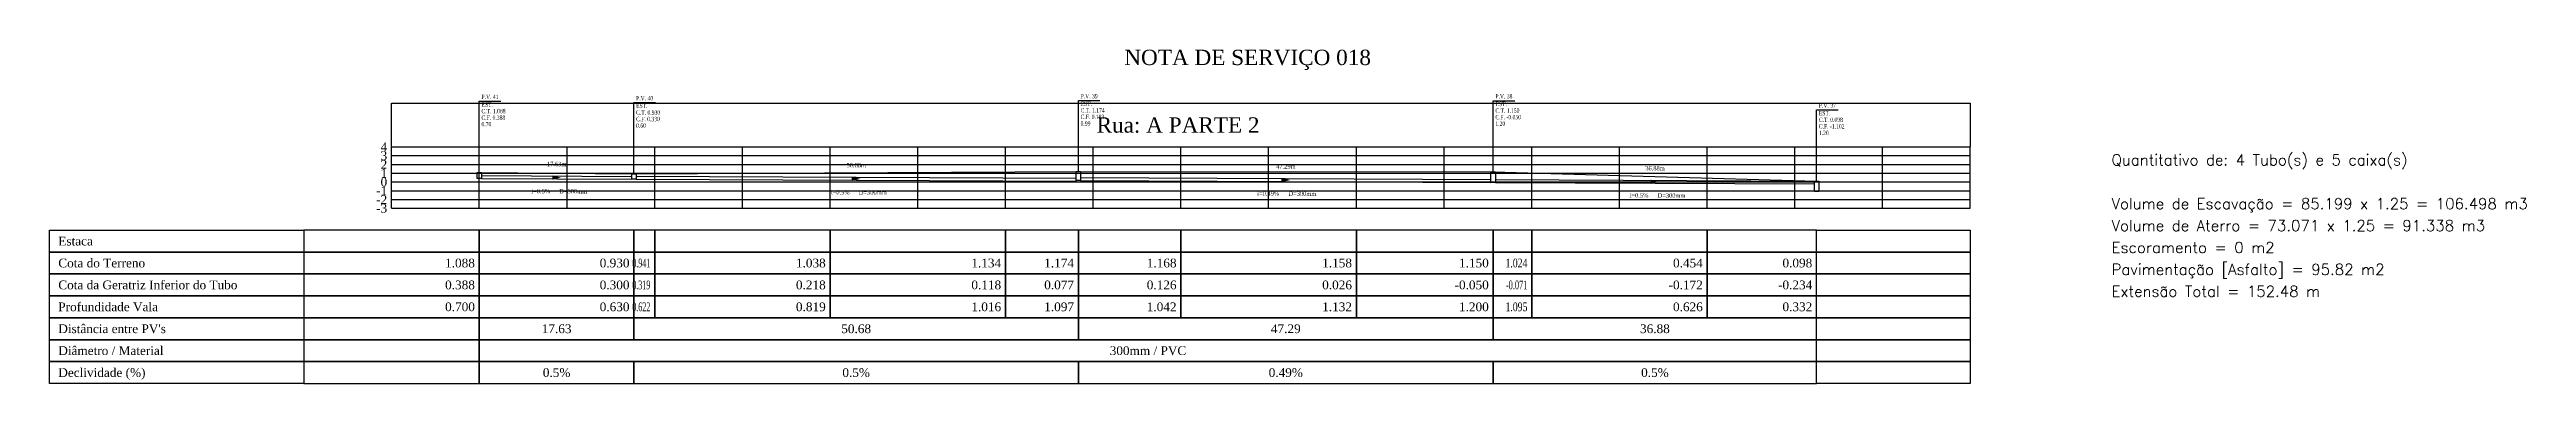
# Model space of a CAD drawing. Extents: x -44 to 14114764, y -20 to 289527804.
# Drawn here: x 359294.7 to 359577.1, y 7349796.6 to 7349834.7 of the extents above; entities that cross this region are included whole.
import ezdxf
from ezdxf.enums import TextEntityAlignment as Align

# ---------------------------------------------------------------- set-up
doc = ezdxf.new("R2010")
doc.units = 0
for name, color, linetype in [('LISTAGEM_TEXTO', 7, 'Continuous'), ('PS_IND_COMPRIMENTO', 7, 'Continuous'), ('PS_IND_DIAMETRO', 7, 'Continuous'), ('PS_IND_FLUXO', 3, 'Continuous'), ('PS_IND_INCLINACAO', 7, 'Continuous'), ('PS_PERFIL_CAIXAS', 7, 'Continuous'), ('PS_PERFIL_COTA_LIN', 7, 'Continuous'), ('PS_PERFIL_COTA_TXT', 5, 'Continuous'), ('PS_PERFIL_GRADE', 8, 'Continuous'), ('PS_PERFIL_TERRENO', 3, 'Continuous'), ('PS_PERFIL_TITULOS', 5, 'Continuous'), ('PS_PERFIL_TUBO', 7, 'Continuous'), ('PS_PONTOS_IDENTIFICACAO_LIN', 7, 'Continuous'), ('PS_PONTOS_IDENTIFICACAO_TXT', 7, 'Continuous')]:
    doc.layers.add(name, color=color, linetype=linetype)
doc.styles.add('ROMANS', font='ROMANS.shx', dxfattribs={"height": 2})
doc.styles.get("Standard").update_dxf_attribs({"font": 'times.ttf'})

msp = doc.modelspace()

# ---------------------------------------------------------------- texts
at = {"layer": 'LISTAGEM_TEXTO', "color": 7, "style": 'ROMANS'}
for s, p in [('Quantitativo de: 4 Tubo(s) e 5 caixa(s)', (359529.763, 7349821.45)), ('Volume de Escavação = 85.199 x 1.25 = 106.498 m3', (359529.763, 7349816.45)), ('Volume de Aterro = 73.071 x 1.25 = 91.338 m3', (359529.763, 7349813.95)), ('Escoramento = 0 m2', (359529.763, 7349811.45)), ('Pavimentação [Asfalto] = 95.82 m2', (359529.763, 7349808.95)), ('Extensão Total = 152.48 m', (359529.763, 7349806.45))]:
    msp.add_text(s, height=1.25, dxfattribs=at).set_placement(p)
at = {"layer": 'PS_IND_COMPRIMENTO', "width": 0.8}
for s, rotation, p in [('17.63m', 359.70562, (359352.48, 7349821.601)), ('50.68m', 359.71112, (359386.634, 7349821.461)), ('47.29m', 359.71506, (359435.619, 7349821.324)), ('36.88m', 359.71022, (359477.705, 7349821.115))]:
    msp.add_text(s, height=0.5, rotation=rotation, dxfattribs=at).set_placement(p, align=Align.MIDDLE_CENTER)
at = {"layer": 'PS_IND_DIAMETRO', "width": 0.8}
for rotation, p in [(359.70562, (359354.364, 7349818.492)), (359.71112, (359388.518, 7349818.351)), (359.71506, (359437.504, 7349818.214)), (359.71022, (359479.589, 7349818.006))]:
    msp.add_text('D=300mm', height=0.5, rotation=rotation, dxfattribs=at).set_placement(p, align=Align.MIDDLE_CENTER)
at = {"layer": 'PS_IND_INCLINACAO', "width": 0.8}
for s, rotation, p in [('i=0.5%', 359.70562, (359350.664, 7349818.511)), ('i=0.5%', 359.71112, (359384.818, 7349818.37)), ('i=0.49%', 359.71506, (359433.604, 7349818.234)), ('i=0.5%', 359.71022, (359475.889, 7349818.025))]:
    msp.add_text(s, height=0.5, rotation=rotation, dxfattribs=at).set_placement(p, align=Align.MIDDLE_CENTER)
at = {"layer": 'PS_PERFIL_COTA_TXT'}
for s, p in [('Estaca', (359295.658, 7349812.807)), ('Cota do Terreno', (359295.658, 7349810.307)), ('Cota da Geratriz Inferior do Tubo', (359295.658, 7349807.807)), ('Profundidade Vala', (359295.658, 7349805.307)), ("Distância entre PV's", (359295.658, 7349802.807)), ('Diâmetro / Material', (359295.658, 7349800.307)), ('Declividade (%)', (359295.658, 7349797.807))]:
    msp.add_text(s, height=1, dxfattribs=at).set_placement(p, align=Align.MIDDLE_LEFT)
for s, p in [('1.088', (359343.158, 7349810.307)), ('0.930', (359360.786, 7349810.307)), ('1.038', (359383.158, 7349810.307)), ('1.134', (359403.158, 7349810.307)), ('1.174', (359411.466, 7349810.307)), ('1.168', (359423.158, 7349810.307)), ('1.158', (359443.158, 7349810.307)), ('1.150', (359458.757, 7349810.307)), ('0.454', (359483.158, 7349810.307)), ('0.098', (359495.637, 7349810.307)), ('0.388', (359343.158, 7349807.807)), ('0.300', (359360.786, 7349807.807)), ('0.218', (359383.158, 7349807.807)), ('0.118', (359403.158, 7349807.807)), ('0.077', (359411.466, 7349807.807)), ('0.126', (359423.158, 7349807.807)), ('0.026', (359443.158, 7349807.807)), ('-0.050', (359458.757, 7349807.807)), ('-0.172', (359483.158, 7349807.807)), ('-0.234', (359495.637, 7349807.807)), ('0.700', (359343.158, 7349805.307)), ('0.630', (359360.786, 7349805.307)), ('0.819', (359383.158, 7349805.307)), ('1.016', (359403.158, 7349805.307)), ('1.097', (359411.466, 7349805.307)), ('1.042', (359423.158, 7349805.307)), ('1.132', (359443.158, 7349805.307)), ('1.200', (359458.757, 7349805.307)), ('0.626', (359483.158, 7349805.307)), ('0.332', (359495.637, 7349805.307))]:
    msp.add_text(s, height=1, dxfattribs=at).set_placement(p, align=Align.MIDDLE_RIGHT)
for s, width, p in [('0.941', 0.5, (359363.158, 7349810.307)), ('1.024', 0.733628, (359463.158, 7349810.307)), ('0.319', 0.5, (359363.158, 7349807.807)), ('-0.071', 0.628824, (359463.158, 7349807.807)), ('0.622', 0.5, (359363.158, 7349805.307)), ('1.095', 0.733628, (359463.158, 7349805.307))]:
    msp.add_text(s, height=1, dxfattribs=dict(at, width=width)).set_placement(p, align=Align.MIDDLE_RIGHT)
for s, p in [('17.63', (359352.472, 7349802.807)), ('50.68', (359386.626, 7349802.807)), ('47.29', (359435.611, 7349802.807)), ('36.88', (359477.697, 7349802.807)), ('0.5%', (359352.472, 7349797.807)), ('0.5%', (359386.626, 7349797.807)), ('300mm / PVC', (359419.898, 7349800.307)), ('0.49%', (359435.611, 7349797.807)), ('0.5%', (359477.697, 7349797.807))]:
    msp.add_text(s, height=1, dxfattribs=at).set_placement(p, align=Align.MIDDLE_CENTER)
at = {"layer": 'PS_PERFIL_TITULOS'}
for s, p in [('NOTA DE SERVIÇO 018 ', (359431.589, 7349833.769)), ('Rua: A PARTE 2 ', (359423.658, 7349826.057))]:
    msp.add_text(s, height=1.75, dxfattribs=at).set_placement(p, align=Align.MIDDLE_CENTER)
at = {"layer": 'PS_PONTOS_IDENTIFICACAO_TXT', "width": 0.7}
for s, p in [('P.V. 41', (359343.908, 7349829.02)), ('P.V. 40', (359361.536, 7349828.862)), ('P.V. 39', (359412.216, 7349829.106)), ('P.V. 38', (359459.507, 7349829.082)), ('EST. ', (359343.908, 7349828.145)), ('0.70', (359343.908, 7349825.895)), ('C.T. 1.088', (359343.908, 7349827.395)), ('C.F. 0.388', (359343.908, 7349826.645)), ('EST. ', (359361.536, 7349827.987)), ('C.T. 0.930', (359361.536, 7349827.237)), ('C.F. 0.330', (359361.536, 7349826.487)), ('EST. ', (359412.216, 7349828.231)), ('0.99', (359412.216, 7349825.981)), ('C.T. 1.174', (359412.216, 7349827.481)), ('C.F. 0.183', (359412.216, 7349826.731)), ('EST. ', (359459.507, 7349828.207)), ('C.T. 1.150', (359459.507, 7349827.457)), ('C.F. -0.050', (359459.507, 7349826.707)), ('1.20', (359459.507, 7349825.957)), ('P.V. 37', (359496.387, 7349828.03)), ('EST. ', (359496.387, 7349827.155)), ('C.T. 0.098', (359496.387, 7349826.405)), ('0.60', (359361.536, 7349825.737)), ('C.F. -1.102', (359496.387, 7349825.655)), ('1.20', (359496.387, 7349824.905))]:
    msp.add_text(s, height=0.5, dxfattribs=at).set_placement(p)

# ---------------------------------------------------------------- blocks, each defined once
blk = doc.blocks.new('*U1907')
at = {"layer": 'PS_PERFIL_GRADE', "linetype": 'Continuous'}
for p, q in [((0, 0), (0, 7)), ((0, 7), (180, 7)), ((0, 6), (180, 6)), ((10, 0), (10, 7)), ((20, 0), (20, 7)), ((30, 0), (30, 7)), ((40, 0), (40, 7)), ((50, 0), (50, 7)), ((60, 0), (60, 7)), ((70, 0), (70, 7)), ((80, 0), (80, 7)), ((90, 0), (90, 7)), ((100, 0), (100, 7)), ((110, 0), (110, 7)), ((120, 0), (120, 7)), ((130, 0), (130, 7)), ((140, 0), (140, 7)), ((150, 0), (150, 7)), ((160, 0), (160, 7)), ((170, 0), (170, 7)), ((180, 0), (180, 7)), ((0, 5), (180, 5)), ((0, 4), (180, 4)), ((0, 3), (180, 3)), ((0, 2), (180, 2)), ((0, 1), (180, 1)), ((0, 0), (180, 0))]:
    blk.add_line(p, q, dxfattribs=at)
blk.add_lwpolyline([(0, 7), (0, 12), (180, 12), (180, 7)], dxfattribs=at)
at = {"layer": 'PS_PERFIL_GRADE'}
for s, p in [('4', (-0.5, 7)), ('3', (-0.5, 6)), ('0', (-0.5, 3)), ('2', (-0.5, 5)), ('1', (-0.5, 4)), ('-1', (-0.5, 2)), ('-2', (-0.5, 1)), ('-3', (-0.5, 0))]:
    blk.add_text(s, height=1, dxfattribs=at).set_placement(p, align=Align.MIDDLE_RIGHT)

# ---------------------------------------------------------------- linework, layer by layer
at = {"layer": 'PS_IND_FLUXO'}
for points in [[(359351.972, 7349820.054, 0.5, 0, 0), (359352.972, 7349820.049, 0, 0, 0)], [(359386.126, 7349819.913, 0.5, 0, 0), (359387.126, 7349819.908, 0, 0, 0)], [(359435.111, 7349819.776, 0.5, 0, 0), (359436.111, 7349819.771, 0, 0, 0)], [(359477.197, 7349819.568, 0.5, 0, 0), (359478.197, 7349819.563, 0, 0, 0)]]:
    msp.add_lwpolyline(points, format="xyseb", dxfattribs=at)
at = {"layer": 'PS_PERFIL_CAIXAS', "linetype": 'Continuous'}
for points in [[(359343.408, 7349820.645), (359343.908, 7349820.645), (359343.908, 7349819.945), (359343.408, 7349819.945)], [(359361.036, 7349820.487), (359361.536, 7349820.487), (359361.536, 7349819.887), (359361.036, 7349819.887)], [(359411.716, 7349820.731), (359412.216, 7349820.731), (359412.216, 7349819.74), (359411.716, 7349819.74)], [(359459.007, 7349820.707), (359459.507, 7349820.707), (359459.507, 7349819.507), (359459.007, 7349819.507)], [(359495.887, 7349819.655), (359496.387, 7349819.655), (359496.387, 7349818.455), (359495.887, 7349818.455)]]:
    msp.add_lwpolyline(points, close=True, dxfattribs=at)
at = {"layer": 'PS_PERFIL_COTA_LIN', "linetype": 'Continuous'}
for points in [[(359323.658, 7349814.057), (359323.658, 7349811.557), (359294.658, 7349811.557), (359294.658, 7349814.057)], [(359323.658, 7349814.057), (359323.658, 7349811.557), (359343.658, 7349811.557), (359343.658, 7349814.057)], [(359343.658, 7349814.057), (359343.658, 7349811.557), (359361.286, 7349811.557), (359361.286, 7349814.057)], [(359361.286, 7349814.057), (359361.286, 7349811.557), (359363.658, 7349811.557), (359363.658, 7349814.057)], [(359363.658, 7349814.057), (359363.658, 7349811.557), (359383.658, 7349811.557), (359383.658, 7349814.057)], [(359383.658, 7349814.057), (359383.658, 7349811.557), (359403.658, 7349811.557), (359403.658, 7349814.057)], [(359403.658, 7349814.057), (359403.658, 7349811.557), (359411.966, 7349811.557), (359411.966, 7349814.057)], [(359411.966, 7349814.057), (359411.966, 7349811.557), (359423.658, 7349811.557), (359423.658, 7349814.057)], [(359423.658, 7349814.057), (359423.658, 7349811.557), (359443.658, 7349811.557), (359443.658, 7349814.057)], [(359443.658, 7349814.057), (359443.658, 7349811.557), (359459.257, 7349811.557), (359459.257, 7349814.057)], [(359459.257, 7349814.057), (359459.257, 7349811.557), (359463.658, 7349811.557), (359463.658, 7349814.057)], [(359463.658, 7349814.057), (359463.658, 7349811.557), (359483.658, 7349811.557), (359483.658, 7349814.057)], [(359483.658, 7349814.057), (359483.658, 7349811.557), (359496.137, 7349811.557), (359496.137, 7349814.057)], [(359513.658, 7349814.057), (359513.658, 7349811.557), (359496.137, 7349811.557), (359496.137, 7349814.057)], [(359323.658, 7349811.557), (359323.658, 7349809.057), (359294.658, 7349809.057), (359294.658, 7349811.557)], [(359323.658, 7349811.557), (359323.658, 7349809.057), (359343.658, 7349809.057), (359343.658, 7349811.557)], [(359343.658, 7349811.557), (359343.658, 7349809.057), (359361.286, 7349809.057), (359361.286, 7349811.557)], [(359361.286, 7349811.557), (359361.286, 7349809.057), (359363.658, 7349809.057), (359363.658, 7349811.557)], [(359363.658, 7349811.557), (359363.658, 7349809.057), (359383.658, 7349809.057), (359383.658, 7349811.557)], [(359383.658, 7349811.557), (359383.658, 7349809.057), (359403.658, 7349809.057), (359403.658, 7349811.557)], [(359403.658, 7349811.557), (359403.658, 7349809.057), (359411.966, 7349809.057), (359411.966, 7349811.557)], [(359411.966, 7349811.557), (359411.966, 7349809.057), (359423.658, 7349809.057), (359423.658, 7349811.557)], [(359423.658, 7349811.557), (359423.658, 7349809.057), (359443.658, 7349809.057), (359443.658, 7349811.557)], [(359443.658, 7349811.557), (359443.658, 7349809.057), (359459.257, 7349809.057), (359459.257, 7349811.557)], [(359459.257, 7349811.557), (359459.257, 7349809.057), (359463.658, 7349809.057), (359463.658, 7349811.557)], [(359463.658, 7349811.557), (359463.658, 7349809.057), (359483.658, 7349809.057), (359483.658, 7349811.557)], [(359483.658, 7349811.557), (359483.658, 7349809.057), (359496.137, 7349809.057), (359496.137, 7349811.557)], [(359513.658, 7349811.557), (359513.658, 7349809.057), (359496.137, 7349809.057), (359496.137, 7349811.557)], [(359323.658, 7349809.057), (359323.658, 7349806.557), (359294.658, 7349806.557), (359294.658, 7349809.057)], [(359323.658, 7349809.057), (359323.658, 7349806.557), (359343.658, 7349806.557), (359343.658, 7349809.057)], [(359343.658, 7349809.057), (359343.658, 7349806.557), (359361.286, 7349806.557), (359361.286, 7349809.057)], [(359361.286, 7349809.057), (359361.286, 7349806.557), (359363.658, 7349806.557), (359363.658, 7349809.057)], [(359363.658, 7349809.057), (359363.658, 7349806.557), (359383.658, 7349806.557), (359383.658, 7349809.057)], [(359383.658, 7349809.057), (359383.658, 7349806.557), (359403.658, 7349806.557), (359403.658, 7349809.057)], [(359403.658, 7349809.057), (359403.658, 7349806.557), (359411.966, 7349806.557), (359411.966, 7349809.057)], [(359411.966, 7349809.057), (359411.966, 7349806.557), (359423.658, 7349806.557), (359423.658, 7349809.057)], [(359423.658, 7349809.057), (359423.658, 7349806.557), (359443.658, 7349806.557), (359443.658, 7349809.057)], [(359443.658, 7349809.057), (359443.658, 7349806.557), (359459.257, 7349806.557), (359459.257, 7349809.057)], [(359459.257, 7349809.057), (359459.257, 7349806.557), (359463.658, 7349806.557), (359463.658, 7349809.057)], [(359463.658, 7349809.057), (359463.658, 7349806.557), (359483.658, 7349806.557), (359483.658, 7349809.057)], [(359483.658, 7349809.057), (359483.658, 7349806.557), (359496.137, 7349806.557), (359496.137, 7349809.057)], [(359513.658, 7349809.057), (359513.658, 7349806.557), (359496.137, 7349806.557), (359496.137, 7349809.057)], [(359323.658, 7349806.557), (359323.658, 7349804.057), (359294.658, 7349804.057), (359294.658, 7349806.557)], [(359323.658, 7349804.057), (359323.658, 7349801.557), (359294.658, 7349801.557), (359294.658, 7349804.057)], [(359323.658, 7349806.557), (359323.658, 7349804.057), (359343.658, 7349804.057), (359343.658, 7349806.557)], [(359323.658, 7349804.057), (359323.658, 7349801.557), (359343.658, 7349801.557), (359343.658, 7349804.057)], [(359343.658, 7349806.557), (359343.658, 7349804.057), (359361.286, 7349804.057), (359361.286, 7349806.557)], [(359343.658, 7349804.057), (359343.658, 7349801.557), (359361.286, 7349801.557), (359361.286, 7349804.057)], [(359361.286, 7349806.557), (359361.286, 7349804.057), (359363.658, 7349804.057), (359363.658, 7349806.557)], [(359361.286, 7349804.057), (359361.286, 7349801.557), (359411.966, 7349801.557), (359411.966, 7349804.057)], [(359363.658, 7349806.557), (359363.658, 7349804.057), (359383.658, 7349804.057), (359383.658, 7349806.557)], [(359383.658, 7349806.557), (359383.658, 7349804.057), (359403.658, 7349804.057), (359403.658, 7349806.557)], [(359403.658, 7349806.557), (359403.658, 7349804.057), (359411.966, 7349804.057), (359411.966, 7349806.557)], [(359411.966, 7349806.557), (359411.966, 7349804.057), (359423.658, 7349804.057), (359423.658, 7349806.557)], [(359411.966, 7349804.057), (359411.966, 7349801.557), (359459.257, 7349801.557), (359459.257, 7349804.057)], [(359423.658, 7349806.557), (359423.658, 7349804.057), (359443.658, 7349804.057), (359443.658, 7349806.557)], [(359443.658, 7349806.557), (359443.658, 7349804.057), (359459.257, 7349804.057), (359459.257, 7349806.557)], [(359459.257, 7349806.557), (359459.257, 7349804.057), (359463.658, 7349804.057), (359463.658, 7349806.557)], [(359459.257, 7349804.057), (359459.257, 7349801.557), (359496.137, 7349801.557), (359496.137, 7349804.057)], [(359463.658, 7349806.557), (359463.658, 7349804.057), (359483.658, 7349804.057), (359483.658, 7349806.557)], [(359483.658, 7349806.557), (359483.658, 7349804.057), (359496.137, 7349804.057), (359496.137, 7349806.557)], [(359513.658, 7349806.557), (359513.658, 7349804.057), (359496.137, 7349804.057), (359496.137, 7349806.557)], [(359513.658, 7349804.057), (359513.658, 7349801.557), (359496.137, 7349801.557), (359496.137, 7349804.057)], [(359323.658, 7349801.557), (359323.658, 7349799.057), (359294.658, 7349799.057), (359294.658, 7349801.557)], [(359323.658, 7349801.557), (359323.658, 7349799.057), (359343.658, 7349799.057), (359343.658, 7349801.557)], [(359343.658, 7349801.557), (359343.658, 7349799.057), (359496.137, 7349799.057), (359496.137, 7349801.557)], [(359513.658, 7349801.557), (359513.658, 7349799.057), (359496.137, 7349799.057), (359496.137, 7349801.557)], [(359323.658, 7349799.057), (359323.658, 7349796.557), (359294.658, 7349796.557), (359294.658, 7349799.057)], [(359323.658, 7349799.057), (359323.658, 7349796.557), (359343.658, 7349796.557), (359343.658, 7349799.057)], [(359343.658, 7349799.057), (359343.658, 7349796.557), (359361.286, 7349796.557), (359361.286, 7349799.057)], [(359361.286, 7349799.057), (359361.286, 7349796.557), (359411.966, 7349796.557), (359411.966, 7349799.057)], [(359411.966, 7349799.057), (359411.966, 7349796.557), (359459.257, 7349796.557), (359459.257, 7349799.057)], [(359459.257, 7349799.057), (359459.257, 7349796.557), (359496.137, 7349796.557), (359496.137, 7349799.057)], [(359513.658, 7349799.057), (359513.658, 7349796.557), (359496.137, 7349796.557), (359496.137, 7349799.057)]]:
    msp.add_lwpolyline(points, close=True, dxfattribs=at)
for points in [[(359343.658, 7349804.057), (359361.286, 7349804.057)], [(359363.658, 7349804.057), (359383.658, 7349804.057)], [(359383.658, 7349804.057), (359403.658, 7349804.057)], [(359403.658, 7349804.057), (359411.966, 7349804.057)], [(359423.658, 7349804.057), (359443.658, 7349804.057)], [(359443.658, 7349804.057), (359459.257, 7349804.057)], [(359463.658, 7349804.057), (359483.658, 7349804.057)], [(359483.658, 7349804.057), (359496.137, 7349804.057)], [(359323.658, 7349801.557), (359343.658, 7349801.557)], [(359343.658, 7349801.557), (359361.286, 7349801.557)], [(359343.658, 7349801.557), (359361.286, 7349801.557)], [(359361.286, 7349801.557), (359363.658, 7349801.557)], [(359363.658, 7349801.557), (359383.658, 7349801.557)], [(359363.658, 7349801.557), (359383.658, 7349801.557)], [(359383.658, 7349801.557), (359403.658, 7349801.557)], [(359383.658, 7349801.557), (359403.658, 7349801.557)], [(359403.658, 7349801.557), (359411.966, 7349801.557)], [(359403.658, 7349801.557), (359411.966, 7349801.557)], [(359411.966, 7349801.557), (359423.658, 7349801.557)], [(359423.658, 7349801.557), (359443.658, 7349801.557)], [(359423.658, 7349801.557), (359443.658, 7349801.557)], [(359443.658, 7349801.557), (359459.257, 7349801.557)], [(359443.658, 7349801.557), (359459.257, 7349801.557)], [(359463.658, 7349801.557), (359483.658, 7349801.557)], [(359463.658, 7349801.557), (359483.658, 7349801.557)], [(359483.658, 7349801.557), (359496.137, 7349801.557)], [(359483.658, 7349801.557), (359496.137, 7349801.557)], [(359323.658, 7349799.057), (359343.658, 7349799.057)], [(359343.658, 7349799.057), (359361.286, 7349799.057)], [(359343.658, 7349799.057), (359361.286, 7349799.057)], [(359361.286, 7349799.057), (359363.658, 7349799.057)], [(359363.658, 7349799.057), (359383.658, 7349799.057)], [(359363.658, 7349799.057), (359383.658, 7349799.057)], [(359383.658, 7349799.057), (359403.658, 7349799.057)], [(359383.658, 7349799.057), (359403.658, 7349799.057)], [(359403.658, 7349799.057), (359411.966, 7349799.057)], [(359403.658, 7349799.057), (359411.966, 7349799.057)], [(359411.966, 7349799.057), (359423.658, 7349799.057)], [(359423.658, 7349799.057), (359443.658, 7349799.057)], [(359423.658, 7349799.057), (359443.658, 7349799.057)], [(359443.658, 7349799.057), (359459.257, 7349799.057)], [(359443.658, 7349799.057), (359459.257, 7349799.057)], [(359463.658, 7349799.057), (359483.658, 7349799.057)], [(359463.658, 7349799.057), (359483.658, 7349799.057)], [(359483.658, 7349799.057), (359496.137, 7349799.057)], [(359483.658, 7349799.057), (359496.137, 7349799.057)], [(359343.658, 7349796.557), (359361.286, 7349796.557)], [(359363.658, 7349796.557), (359383.658, 7349796.557)], [(359383.658, 7349796.557), (359403.658, 7349796.557)], [(359403.658, 7349796.557), (359411.966, 7349796.557)], [(359423.658, 7349796.557), (359443.658, 7349796.557)], [(359443.658, 7349796.557), (359459.257, 7349796.557)], [(359463.658, 7349796.557), (359483.658, 7349796.557)], [(359483.658, 7349796.557), (359496.137, 7349796.557)]]:
    msp.add_lwpolyline(points, dxfattribs=at)
at = {"layer": 'PS_PERFIL_TERRENO', "linetype": 'Continuous'}
msp.add_lwpolyline([(359343.658, 7349820.645), (359361.286, 7349820.487), (359411.966, 7349820.731), (359459.257, 7349820.707), (359496.137, 7349819.655)], dxfattribs=at)
at = {"layer": 'PS_PERFIL_TUBO', "linetype": 'Continuous'}
for points in [[(359343.908, 7349819.945), (359361.036, 7349819.857), (359361.036, 7349820.157), (359343.908, 7349820.245)], [(359361.536, 7349819.887), (359411.716, 7349819.634), (359411.716, 7349819.934), (359361.536, 7349820.187)], [(359412.216, 7349819.74), (359459.007, 7349819.507), (359459.007, 7349819.807), (359412.216, 7349820.04)], [(359459.507, 7349819.507), (359495.887, 7349819.323), (359495.887, 7349819.623), (359459.507, 7349819.807)]]:
    msp.add_lwpolyline(points, close=True, dxfattribs=at)
at = {"layer": 'PS_PONTOS_IDENTIFICACAO_LIN', "linetype": 'Continuous'}
for points in [[(359343.658, 7349820.645), (359343.658, 7349828.77), (359346.108, 7349828.77)], [(359361.286, 7349820.487), (359361.286, 7349828.612), (359363.736, 7349828.612)], [(359411.966, 7349820.731), (359411.966, 7349828.856), (359414.416, 7349828.856)], [(359459.257, 7349820.707), (359459.257, 7349828.832), (359461.707, 7349828.832)], [(359496.137, 7349819.655), (359496.137, 7349827.78), (359498.587, 7349827.78)]]:
    msp.add_lwpolyline(points, dxfattribs=at)

# ---------------------------------------------------------------- block references
at = {"layer": 'PS_PERFIL_GRADE'}
msp.add_blockref('*U1907', (359333.658, 7349816.557), dxfattribs=at)

msp.set_redraw_order([(e.dxf.handle, doc.entitydb.next_handle()) for e in msp.query("TEXT MTEXT ATTDEF DIMENSION ARC_DIMENSION")])  # texts and dimensions are drawn at this point

doc.saveas('drawing.dxf')
